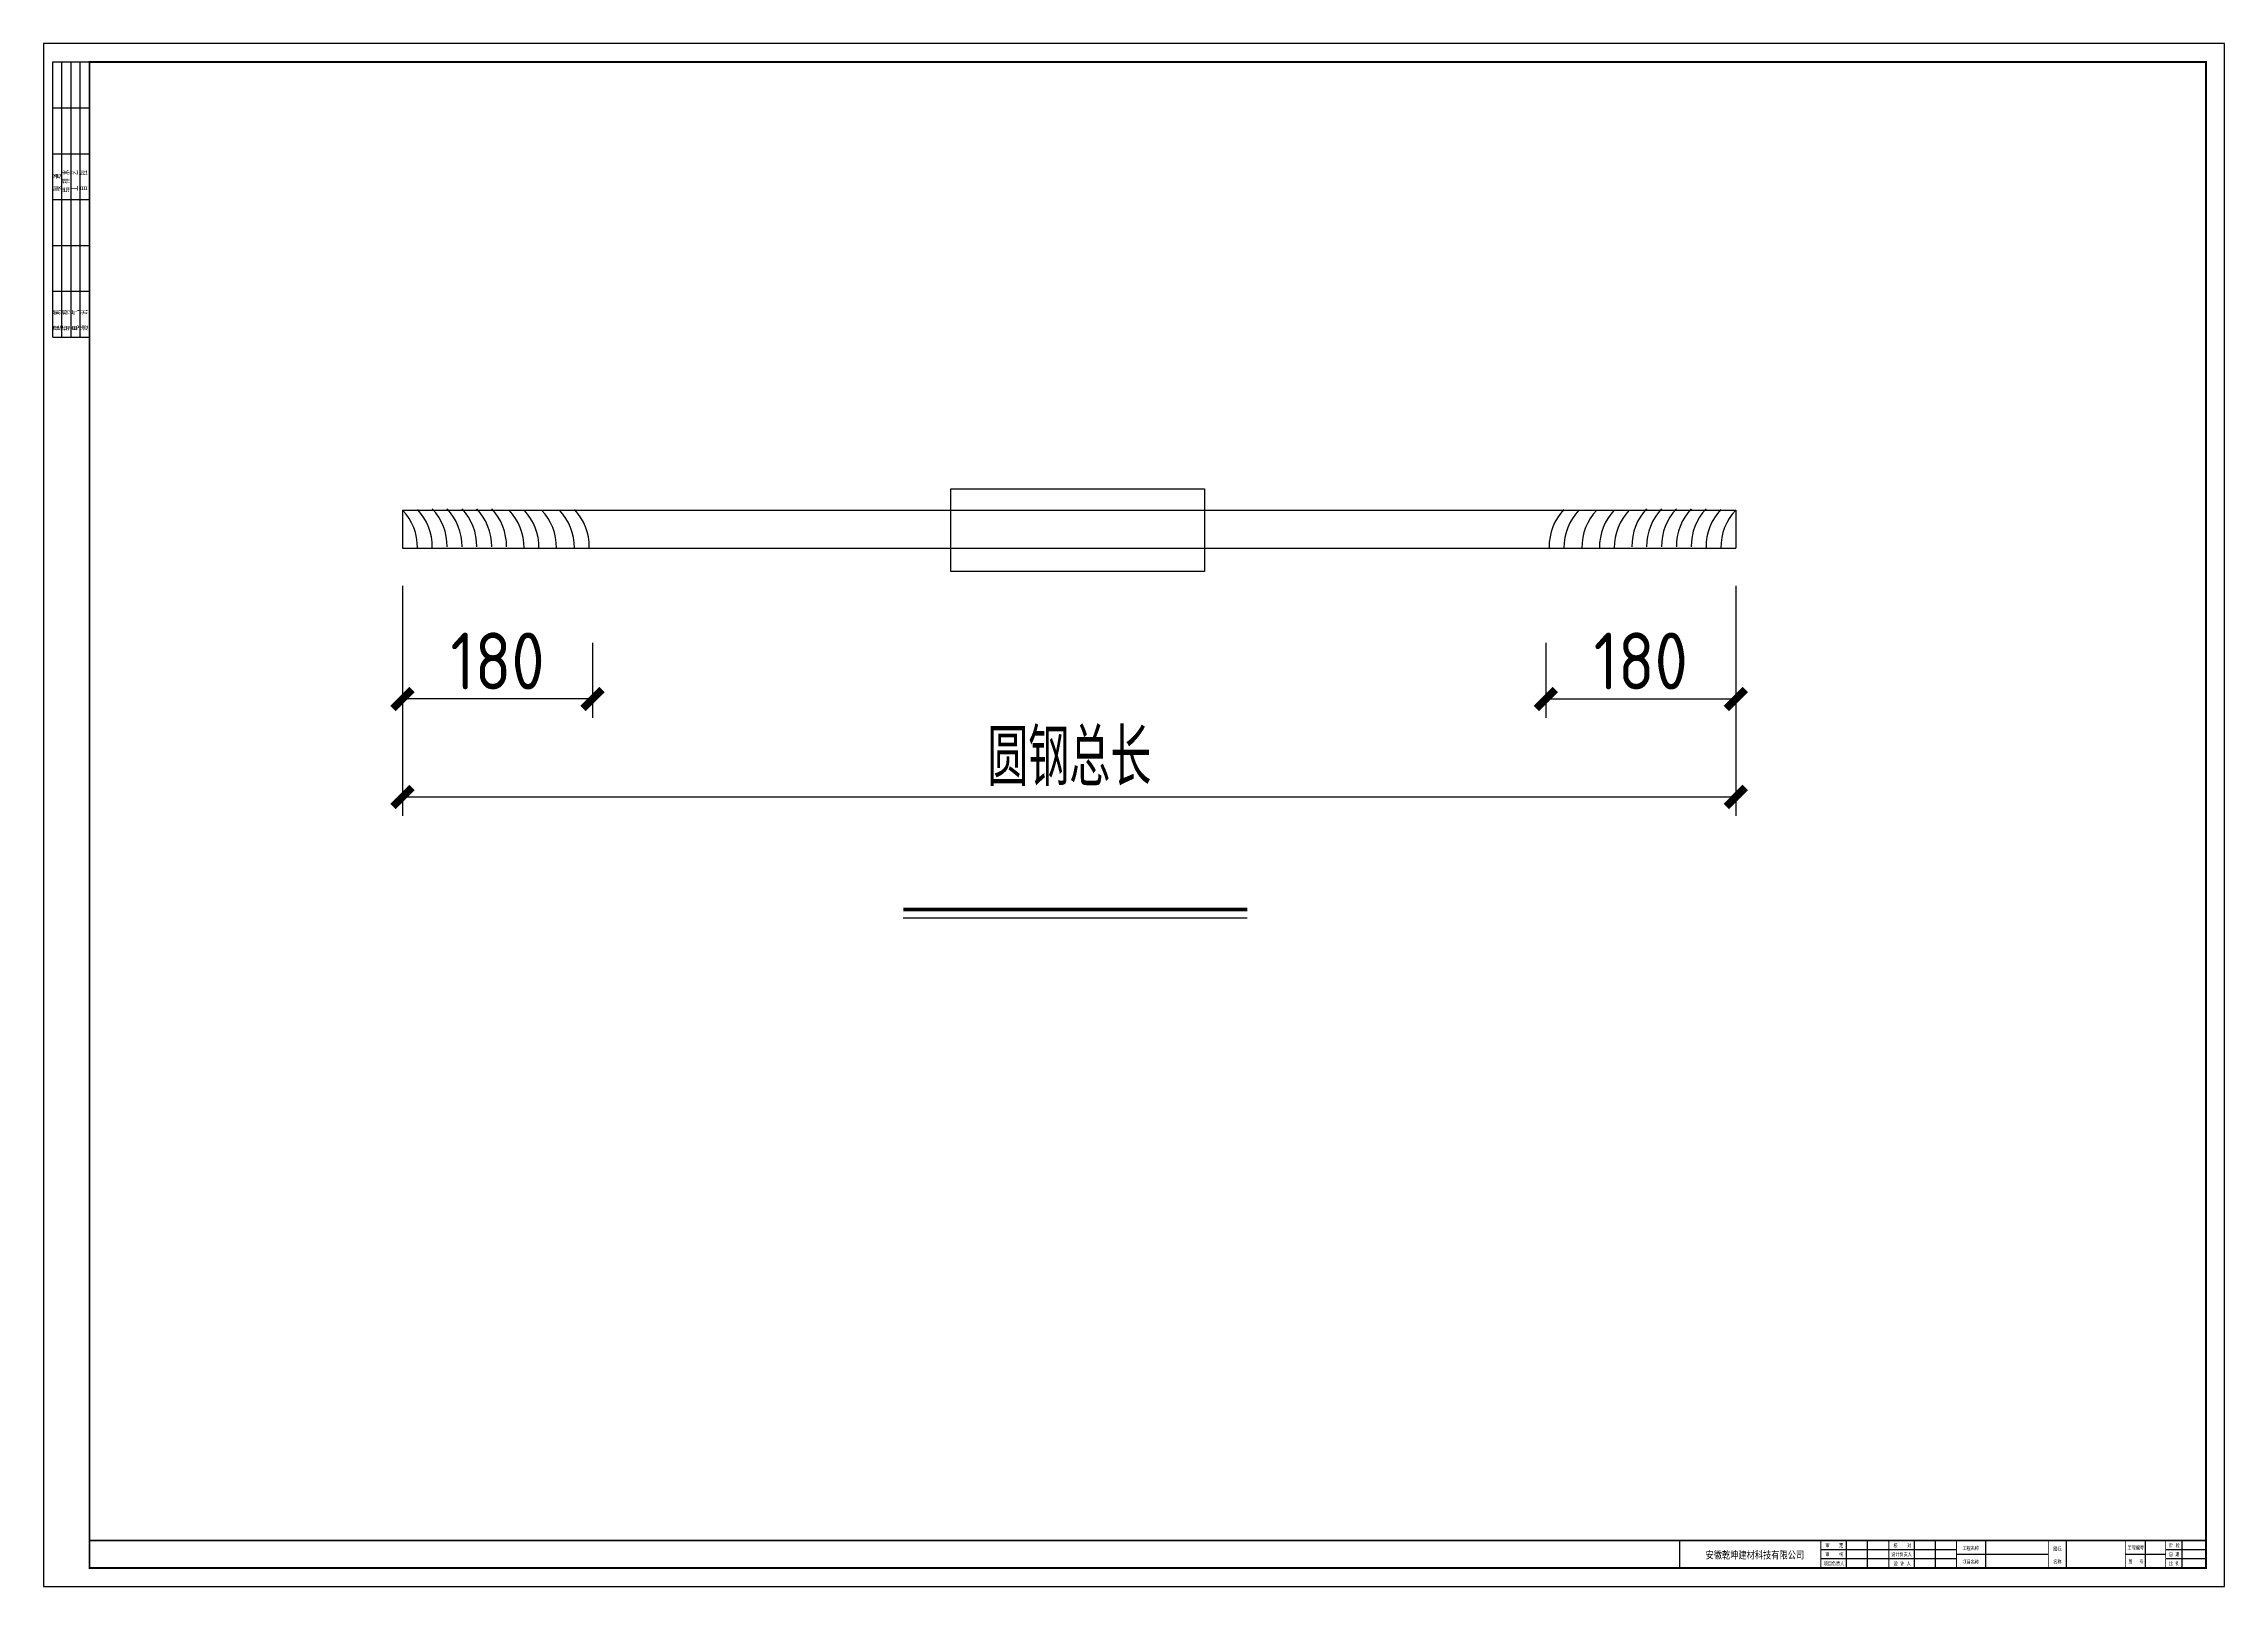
# Model space of a CAD drawing. Extents: x -196983 to 471790, y -783661 to 190401.
# Drawn here: x 215543 to 227029, y -216412 to -208288 of the extents above; entities that cross this region are included whole.
import ezdxf

# ---------------------------------------------------------------- set-up
doc = ezdxf.new("R2010")
doc.units = 0
doc.header["$LTSCALE"] = 1000
doc.header["$MEASUREMENT"] = 0
for name, color, linetype in [('_TCH_MASK', 7, 'Continuous'), ('AXIS', 3, 'Continuous'), ('PUB_TITLE', 4, 'Continuous')]:
    doc.layers.add(name, color=color, linetype=linetype)
doc.styles.get("Standard").update_dxf_attribs({"font": 'gbenor.shx', "bigfont": 'gbcbig.shx'})
doc.styles.add('图框', font='')
doc.styles.get('图框').set_extended_font_data('SimSun')
doc.dimstyles.get("Standard").update_dxf_attribs({"dimscale": 100, "dimtxt": 3.5, "dimasz": 1, "dimexe": 2.5, "dimexo": 3, "dimgap": 1.5, "dimtad": 1, "dimdec": 0, "dimzin": 0, "dimdsep": 46, "dimtxsty": 'Standard', "dimblk": 'ARCHTICK', "dimcen": 0.09, "dimadec": 0, "dimazin": 0, "dimtfac": 1, "dimtdec": 0, "dimtix": 1, "dimtmove": 2, "dimatfit": 3, "dimfxl": 1, "dimtolj": 1, "dimtzin": 0, "dimarcsym": 0})

# ---------------------------------------------------------------- blocks, each defined once
blk = doc.blocks.new('$titleblk$00000095')
for p, q in [((-150, 20), (-150, 0)), ((-150, 20), (0, 20)), ((-150, 15), (-75, 15)), ((-125, 20), (-125, 0)), ((-100, 20), (-100, 0)), ((-75, 20), (-75, 0)), ((-75, 20), (-75, 0)), ((-75, 15), (0, 15)), ((-50, 20), (-50, 0)), ((-25, 20), (-25, 0)), ((0, 20), (0, 0)), ((-150, 10), (-75, 10)), ((-150, 5), (-75, 5)), ((-75, 10), (0, 10)), ((-75, 5), (0, 5))]:
    blk.add_line(p, q)
at = {"width": 0.8}
for s, p in [('建   筑', (-146.4, 15.6)), ('结   构', (-146.4, 10.9)), ('给 排 水', (-71, 10.9)), ('暖  通', (-70.3, 15.7)), ('通   讯', (-146.4, 0.9)), ('电   气', (-146.4, 5.6)), ('工   艺', (-70.3, 6.1)), ('自   控', (-70.3, 1.2))]:
    blk.add_text(s, height=3.51, dxfattribs=at).set_placement(p)
blk = doc.blocks.new('新块')
for p, q in [((-8240, 400), (-8240, 1000)), ((-7780, 400), (-7780, 1000)), ((-6760, 400), (-6760, 1000)), ((-6300, 400), (-6300, 1000)), ((-5200, 400), (-5200, 1000)), ((-3440, 400), (-3440, 1000)), ((-1720, 400), (-1720, 1000)), ((-920, 400), (-920, 1000)), ((-400, 400), (-400, 1000)), ((-5840, 800), (-8800, 800)), ((-5840, 600), (-8800, 600)), ((-5840, 700), (-3840, 700)), ((-2160, 700), (-1280, 700)), ((-400, 800), (-1280, 800)), ((-400, 600), (-1280, 600))]:
    blk.add_line(p, q)
for points, const_width in [([(-11880, 400), (-11880, 1000), (-400, 1000)], 32), ([(-8800, 400), (-8800, 1000)], 20), ([(-7320, 400), (-7320, 1000)], 20), ([(-5840, 400), (-5840, 1000)], 20), ([(-3840, 400), (-3840, 1000)], 20), ([(-2160, 400), (-2160, 1000)], 20), ([(-1280, 400), (-1280, 1000)], 20)]:
    blk.add_lwpolyline(points, dxfattribs=dict(const_width=const_width))
at = {"layer": 'PUB_TITLE'}
blk.add_lwpolyline([(-47560, 0), (0, 0), (0, 33640), (-47560, 33640)], close=True, dxfattribs=at)
at = {"layer": 'PUB_TITLE', "const_width": 40}
blk.add_lwpolyline([(-46560, 400), (-400, 400), (-400, 33240), (-46560, 33240)], close=True, dxfattribs=at)
at = {"layer": 'PUB_TITLE', "const_width": 32}
blk.add_lwpolyline([(-400, 1000), (-46560, 1000)], dxfattribs=at)
at = {"layer": 'PUB_TITLE', "xscale": 40, "yscale": 40, "zscale": 40, "rotation": 90}
blk.add_blockref('$titleblk$00000095', (-46560, 33240), dxfattribs=at)
at = {"style": '图框', "width": 0.8}
for s, height, p in [('安徽乾坤建材科技有限公司', 160, (-11315, 604)), ('项目负责人', 80, (-8739, 457)), ('审    核', 80, (-8702, 659)), ('审    定', 80, (-8701, 854)), ('设计负责人', 80, (-7265, 659)), ('校    对', 80, (-7217, 851)), ('设 计 人', 80, (-7213, 457)), ('项目名称', 80, (-5712, 494)), ('工程名称', 80, (-5712, 794)), ('名称', 80, (-3732, 498)), ('图纸', 80, (-3732, 778)), ('工程编号', 80, (-2112, 803)), ('图   号', 80, (-2098, 504)), ('比 例', 80, (-1211, 457)), ('阶 段', 80, (-1205, 851)), ('日 期', 80, (-1212, 659))]:
    blk.add_text(s, height=height, dxfattribs=at).set_placement(p)
for tag, p in [('审定人', (-8147, 838)), ('校对', (-6621, 837)), ('阶段', (-810, 832)), ('项目负责人', (-8228, 444)), ('审核人', (-8147, 641)), ('设计负责人', (-6745, 649)), ('设计人', (-6659, 447)), ('项目名称', (-5026, 479)), ('工程名称', (-5026, 781)), ('图名', (-3347, 649)), ('图号', (-1657, 502)), ('日期', (-905, 632)), ('比例', (-810, 446))]:
    blk.add_attdef(tag, p, '', height=120)
blk = doc.blocks.new('_ArchTick')
at = {"color": 0, "linetype": 'ByBlock', "const_width": 0.4}
blk.add_lwpolyline([(-0.5, -0.5), (0.5, 0.5)], dxfattribs=at)
blk = doc.blocks.new('*D1535')
at = {"layer": 'AXIS', "color": 0, "lineweight": -2}
for p, q in [((223455, -211444), (223455, -211839)), ((224455, -211444), (224455, -211839)), ((223455, -211739), (224455, -211739))]:
    blk.add_line(p, q, dxfattribs=at)
at = {"layer": 'Defpoints', "color": 0}
for p in [(223455, -211244), (224455, -211244), (224455, -211739)]:
    blk.add_point(p, dxfattribs=at)
at = {"layer": 'AXIS', "color": 0, "lineweight": -2, "xscale": 100, "yscale": 100, "zscale": 100, "rotation": 180}
blk.add_blockref('_ArchTick', (223455, -211739), dxfattribs=at)
at = {"layer": 'AXIS', "color": 0, "lineweight": -2, "xscale": 100, "yscale": 100, "zscale": 100}
blk.add_blockref('_ArchTick', (224455, -211739), dxfattribs=at)
at = {"layer": 'AXIS', "color": 0, "insert": (223955, -211539), "char_height": 300, "attachment_point": 5}
blk.add_mtext('\\A1;180', dxfattribs=at)
blk = doc.blocks.new('*D1537')
at = {"layer": 'AXIS', "color": 0, "lineweight": -2}
for p, q in [((217434, -211144), (217434, -212355)), ((224455, -211144), (224455, -212355)), ((217434, -212255), (224455, -212255))]:
    blk.add_line(p, q, dxfattribs=at)
at = {"layer": 'Defpoints', "color": 0}
for p in [(217434, -210944), (224455, -210944), (224455, -212255)]:
    blk.add_point(p, dxfattribs=at)
at = {"layer": 'AXIS', "color": 0, "lineweight": -2, "xscale": 100, "yscale": 100, "zscale": 100, "rotation": 180}
blk.add_blockref('_ArchTick', (217434, -212255), dxfattribs=at)
at = {"layer": 'AXIS', "color": 0, "lineweight": -2, "xscale": 100, "yscale": 100, "zscale": 100}
blk.add_blockref('_ArchTick', (224455, -212255), dxfattribs=at)
at = {"layer": 'AXIS', "color": 0, "insert": (220945, -212047), "char_height": 300, "attachment_point": 5}
blk.add_mtext('\\A1;圆钢总长', dxfattribs=at)
blk = doc.blocks.new('*D1536')
at = {"layer": 'AXIS', "color": 0, "lineweight": -2}
for p, q in [((217434, -211444), (217434, -211839)), ((218434, -211444), (218434, -211839)), ((218434, -211739), (217434, -211739))]:
    blk.add_line(p, q, dxfattribs=at)
at = {"layer": 'Defpoints', "color": 0}
for p in [(217434, -211244), (218434, -211244), (217434, -211739)]:
    blk.add_point(p, dxfattribs=at)
at = {"layer": 'AXIS', "color": 0, "lineweight": -2, "xscale": 100, "yscale": 100, "zscale": 100, "rotation": 180}
blk.add_blockref('_ArchTick', (217434, -211739), dxfattribs=at)
at = {"layer": 'AXIS', "color": 0, "lineweight": -2, "xscale": 100, "yscale": 100, "zscale": 100}
blk.add_blockref('_ArchTick', (218434, -211739), dxfattribs=at)
at = {"layer": 'AXIS', "color": 0, "insert": (217934, -211539), "char_height": 300, "attachment_point": 5}
blk.add_mtext('\\A1;180', dxfattribs=at)

msp = doc.modelspace()

# ---------------------------------------------------------------- linework, layer by layer
at = {"color": 1}
for p, q in [((217434, -210744.2), (217434, -210944.2)), ((217434, -210744.2), (224455.1, -210744.2)), ((224455.1, -210744.2), (224455.1, -210944.2)), ((217434, -210944.2), (224455.1, -210944.2))]:
    msp.add_line(p, q, dxfattribs=at)
msp.add_lwpolyline([(220320.9, -210632.7), (221657.5, -210632.7), (221657.5, -211068.2), (220320.9, -211068.2)], close=True, dxfattribs=at)
at = {"color": 2}
for centre, start, end in [((217225.8, -210940.9), 359.33833, 43.36978), ((217304, -210937.6), 359.33833, 43.36978), ((217382.2, -210934.3), 359.33833, 43.36978), ((217460.4, -210934.3), 359.33833, 43.36978), ((217538.6, -210934.3), 359.33833, 43.36978), ((217616.8, -210934.3), 359.33833, 43.36978), ((217695, -210934.3), 359.33833, 43.36978), ((217787.2, -210940.9), 359.33833, 43.36978), ((217865.4, -210940.9), 359.33833, 43.36978), ((217958.1, -210940.9), 359.33833, 43.36978), ((218052.3, -210940.9), 359.33833, 43.36978), ((218130.6, -210937.6), 359.33833, 43.36978), ((223758.6, -210937.6), 136.63022, 180.66167), ((223836.8, -210940.9), 136.63022, 180.66167), ((223931.1, -210940.9), 136.63022, 180.66167), ((224023.8, -210940.9), 136.63022, 180.66167), ((224102, -210940.9), 136.63022, 180.66167), ((224194.1, -210934.3), 136.63022, 180.66167), ((224272.3, -210934.3), 136.63022, 180.66167), ((224350.5, -210934.3), 136.63022, 180.66167), ((224428.7, -210934.3), 136.63022, 180.66167), ((224506.9, -210934.3), 136.63022, 180.66167), ((224585.1, -210937.6), 136.63022, 180.66167), ((224663.3, -210940.9), 136.63022, 180.66167)]:
    msp.add_arc(centre, 286.4, start, end, dxfattribs=at)
at = {"layer": 'AXIS', "color": 4}
msp.add_line((221882.8, -212893.2), (220070.3, -212893.2), dxfattribs=at)
at = {"layer": 'AXIS', "color": 4, "const_width": 20}
msp.add_lwpolyline([(220070.3, -212847.9), (221882.8, -212847.9)], dxfattribs=at)

# ---------------------------------------------------------------- block references
at = {"layer": '_TCH_MASK', "color": 0, "lineweight": 15, "xscale": 0.2414909666404128, "yscale": 0.2414909665822051, "zscale": 0.2414909666080561}
msp.add_blockref('新块', (227028.6, -216411.8), dxfattribs=at)

# ---------------------------------------------------------------- dimensions: what is measured, and where the dimension line sits
at = {"layer": 'AXIS', "color": 4}
for base, p1, p2, text, picture, middle in [((224455.1, -212255.4), (217434, -210944.2), (224455.1, -210944.2), '圆钢总长', '*D1537', (220944.6, -212047.1)), ((224455.1, -211739.2), (223455.1, -211244.2), (224455.1, -211244.2), '180', '*D1535', (223955.1, -211539.2))]:
    dim = msp.add_linear_dim(base=base, p1=p1, p2=p2, text=text, dimstyle='Standard', override={"dimtxt": 3, "dimexe": 1, "dimexo": 2, "dimgap": 0.5, "dimlfac": 0.1}, dxfattribs=at)
    dim.commit()
    dim.dimension.update_dxf_attribs({"geometry": picture, "text_midpoint": middle})
dim = msp.add_linear_dim(base=(217434, -211739.2), p1=(218434, -211244.2), p2=(217434, -211244.2), angle=180, text='180', dimstyle='Standard', override={"dimtxt": 3, "dimexe": 1, "dimexo": 2, "dimgap": 0.5, "dimlfac": 0.1}, dxfattribs=at)
dim.commit()
dim.dimension.update_dxf_attribs({"geometry": '*D1536', "text_midpoint": (217934, -211539.2)})

doc.saveas('drawing.dxf')
